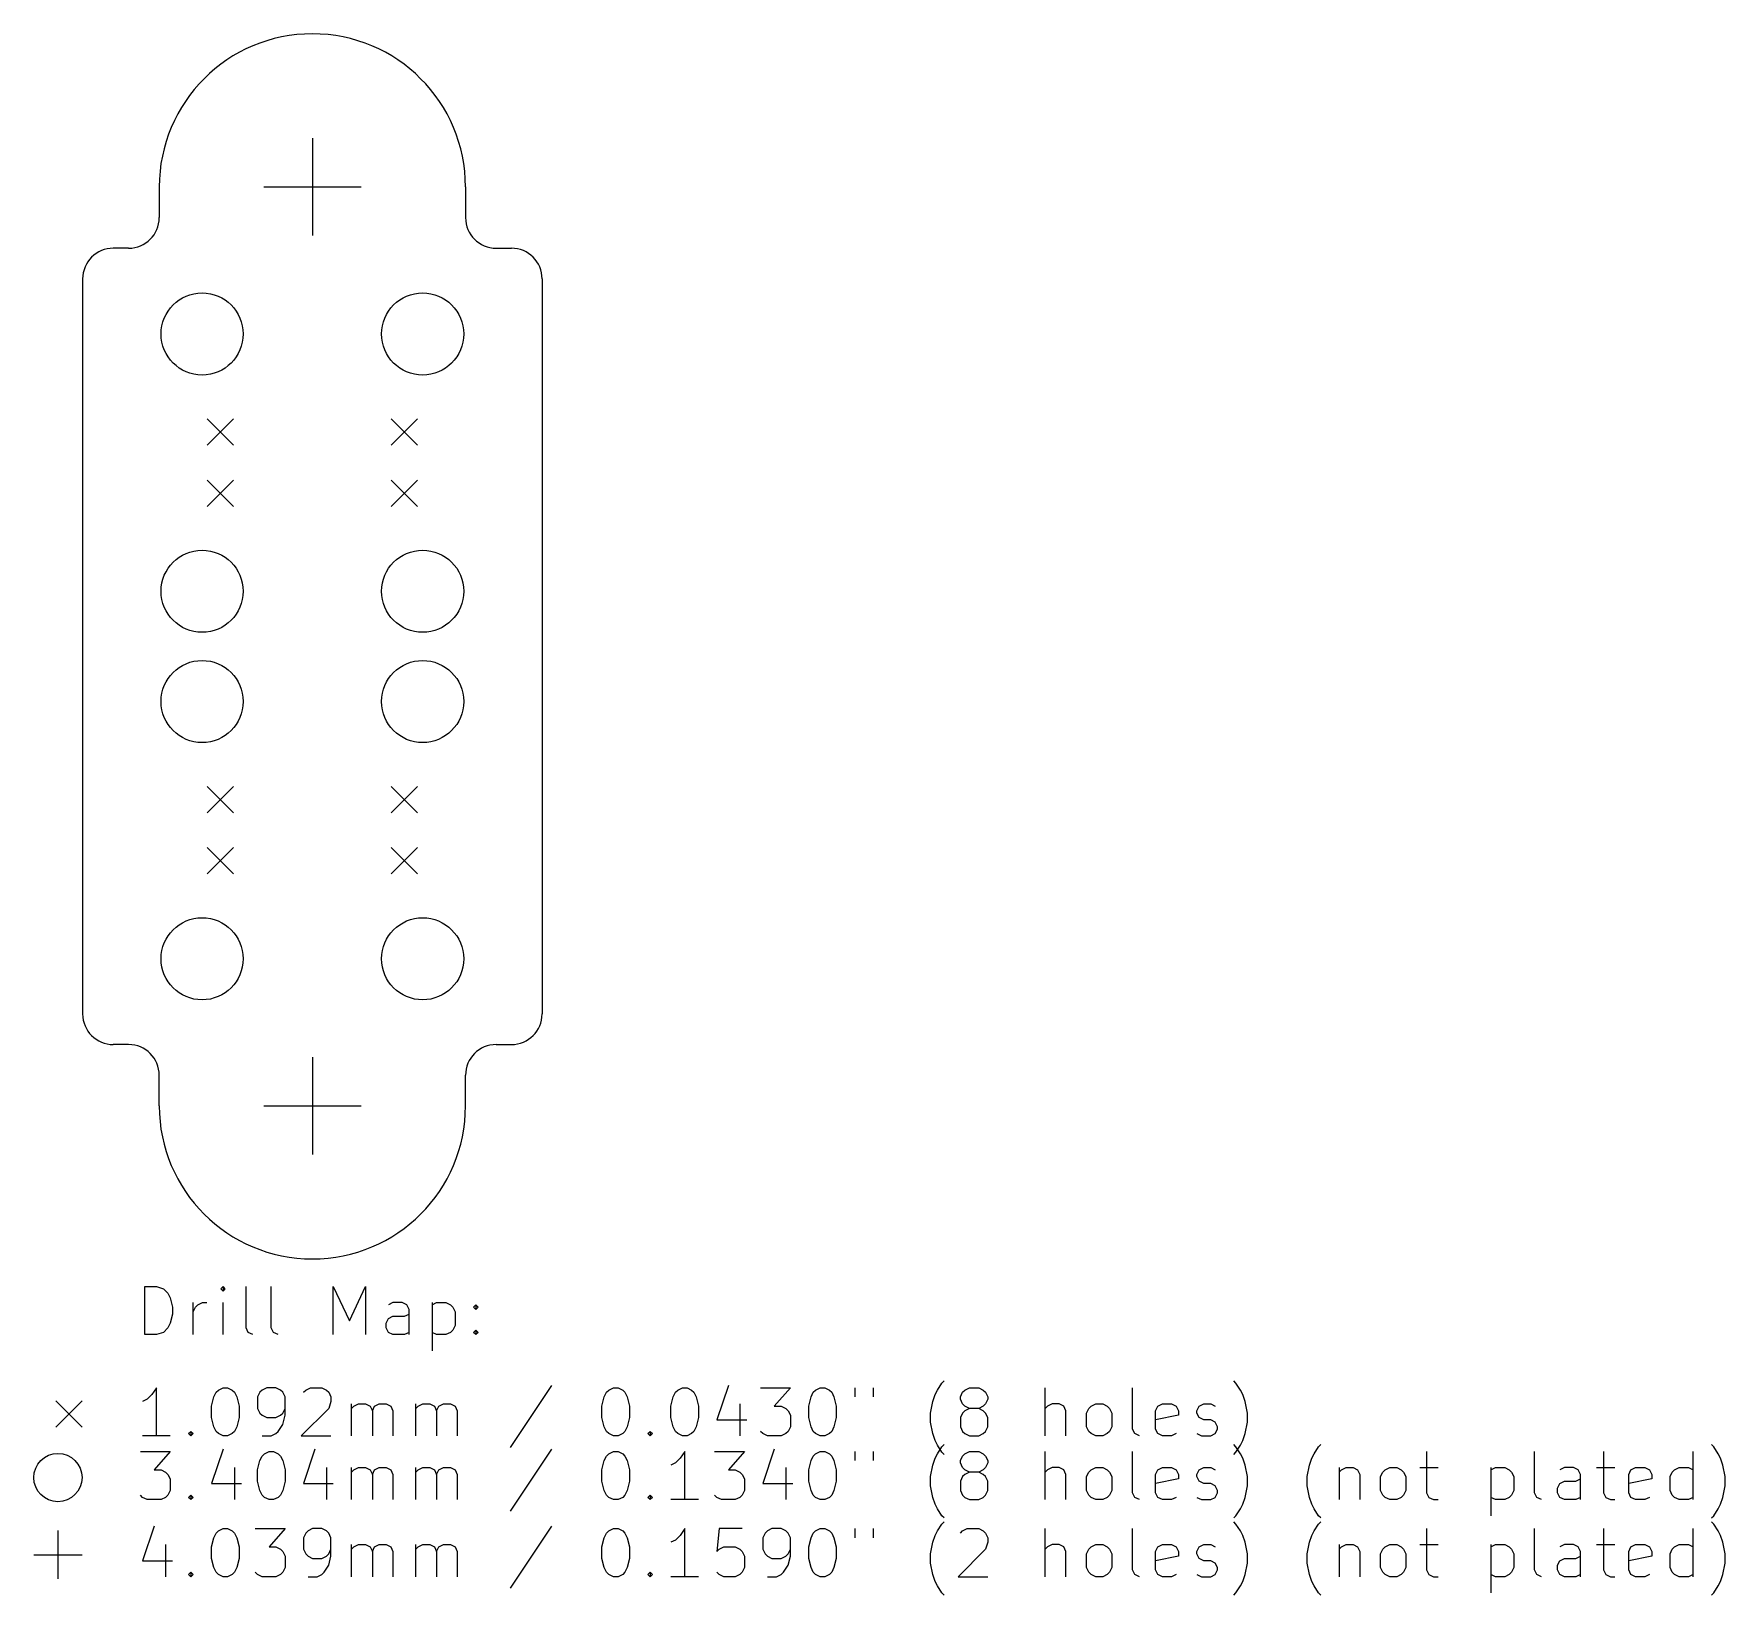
# Model space of a CAD drawing. Extents: x 5.4 to 8.16, y -5 to -2.45.
import ezdxf

# ---------------------------------------------------------------- set-up
doc = ezdxf.new("R2010")
doc.units = 0
doc.header["$MEASUREMENT"] = 0
doc.layers.add('BLACK', color=7, linetype='CONTINUOUS')

msp = doc.modelspace()

# ---------------------------------------------------------------- linework, layer by layer
at = {"layer": 'BLACK', "linetype": 'CONTINUOUS'}
for p, q in [((5.85, -2.6205), (5.85, -2.7795)), ((5.6, -2.7), (5.6, -2.75)), ((5.7705, -2.7), (5.9295, -2.7)), ((6.1, -2.7), (6.1, -2.75)), ((5.55, -2.8), (5.525, -2.8)), ((6.15, -2.8), (6.175, -2.8)), ((5.475, -2.85), (5.475, -4.05)), ((6.225, -2.85), (6.225, -4.05)), ((5.6785, -3.0785), (5.7215, -3.1215)), ((5.7215, -3.0785), (5.6785, -3.1215)), ((5.9785, -3.0785), (6.0215, -3.1215)), ((6.0215, -3.0785), (5.9785, -3.1215)), ((5.6785, -3.1785), (5.7215, -3.2215)), ((5.7215, -3.1785), (5.6785, -3.2215)), ((5.9785, -3.1785), (6.0215, -3.2215)), ((6.0215, -3.1785), (5.9785, -3.2215)), ((5.6785, -3.6785), (5.7215, -3.7215)), ((5.7215, -3.6785), (5.6785, -3.7215)), ((5.9785, -3.6785), (6.0215, -3.7215)), ((6.0215, -3.6785), (5.9785, -3.7215)), ((5.6785, -3.7785), (5.7215, -3.8215)), ((5.7215, -3.7785), (5.6785, -3.8215)), ((5.9785, -3.7785), (6.0215, -3.8215)), ((6.0215, -3.7785), (5.9785, -3.8215)), ((5.55, -4.1), (5.525, -4.1)), ((6.15, -4.1), (6.175, -4.1)), ((5.85, -4.1205), (5.85, -4.2795)), ((5.6, -4.2), (5.6, -4.15)), ((6.1, -4.2), (6.1, -4.15)), ((5.7705, -4.2), (5.9295, -4.2)), ((5.5767, -4.5736), (5.5767, -4.4949)), ((5.5767, -4.4949), (5.5954, -4.4949)), ((5.5954, -4.4949), (5.6067, -4.4986)), ((5.6067, -4.4986), (5.6142, -4.5061)), ((5.7042, -4.4949), (5.7004, -4.4986)), ((5.7004, -4.4986), (5.7042, -4.5024)), ((5.7079, -4.4986), (5.7042, -4.4949)), ((5.7042, -4.4949), (5.7042, -4.5024)), ((5.7042, -4.5024), (5.7079, -4.4986)), ((5.7417, -4.5624), (5.7417, -4.4949)), ((5.7829, -4.5624), (5.7829, -4.4949)), ((5.8841, -4.5736), (5.8841, -4.4949)), ((5.8841, -4.4949), (5.9104, -4.5511)), ((5.9104, -4.5511), (5.9366, -4.4949)), ((5.9366, -4.4949), (5.9366, -4.5736)), ((5.6142, -4.5061), (5.6179, -4.5136)), ((5.6179, -4.5136), (5.6217, -4.5286)), ((5.6554, -4.5736), (5.6554, -4.5211)), ((5.6592, -4.5286), (5.6629, -4.5249)), ((5.6629, -4.5249), (5.6704, -4.5211)), ((5.6704, -4.5211), (5.6779, -4.5211)), ((5.7042, -4.5736), (5.7042, -4.5211)), ((5.9816, -4.5211), (5.9741, -4.5249)), ((5.9966, -4.5211), (5.9816, -4.5211)), ((6.0041, -4.5249), (5.9966, -4.5211)), ((6.0079, -4.5324), (6.0041, -4.5249)), ((6.0454, -4.5211), (6.0454, -4.5999)), ((6.0454, -4.5249), (6.0529, -4.5211)), ((6.0529, -4.5211), (6.0679, -4.5211)), ((6.0679, -4.5211), (6.0754, -4.5249)), ((6.0754, -4.5249), (6.0791, -4.5286)), ((6.1129, -4.5286), (6.1166, -4.5249)), ((6.1166, -4.5249), (6.1204, -4.5286)), ((6.1166, -4.5249), (6.1166, -4.5324)), ((5.6179, -4.5549), (5.6142, -4.5624)), ((5.6217, -4.5399), (5.6179, -4.5549)), ((5.6217, -4.5286), (5.6217, -4.5399)), ((5.6554, -4.5361), (5.6592, -4.5286)), ((5.9704, -4.5549), (5.9741, -4.5474)), ((5.9704, -4.5624), (5.9704, -4.5549)), ((5.9741, -4.5474), (5.9816, -4.5436)), ((5.9816, -4.5436), (6.0004, -4.5436)), ((6.0004, -4.5436), (6.0079, -4.5399)), ((6.0079, -4.5736), (6.0079, -4.5324)), ((6.0791, -4.5286), (6.0829, -4.5361)), ((6.0829, -4.5361), (6.0829, -4.5586)), ((6.1166, -4.5324), (6.1129, -4.5286)), ((6.1204, -4.5286), (6.1166, -4.5324)), ((5.5954, -4.5736), (5.5767, -4.5736)), ((5.6067, -4.5699), (5.5954, -4.5736)), ((5.6142, -4.5624), (5.6067, -4.5699)), ((5.7454, -4.5699), (5.7417, -4.5624)), ((5.7529, -4.5736), (5.7454, -4.5699)), ((5.7867, -4.5699), (5.7829, -4.5624)), ((5.7942, -4.5736), (5.7867, -4.5699)), ((5.9741, -4.5699), (5.9704, -4.5624)), ((5.9816, -4.5736), (5.9741, -4.5699)), ((6.0004, -4.5736), (5.9816, -4.5736)), ((6.0079, -4.5699), (6.0004, -4.5736)), ((6.0529, -4.5736), (6.0454, -4.5699)), ((6.0679, -4.5736), (6.0529, -4.5736)), ((6.0754, -4.5699), (6.0679, -4.5736)), ((6.0791, -4.5661), (6.0754, -4.5699)), ((6.0829, -4.5586), (6.0791, -4.5661)), ((6.1129, -4.5699), (6.1166, -4.5661)), ((6.1166, -4.5736), (6.1129, -4.5699)), ((6.1166, -4.5661), (6.1204, -4.5699)), ((6.1166, -4.5661), (6.1166, -4.5736)), ((6.1204, -4.5699), (6.1166, -4.5736)), ((5.5954, -4.6602), (5.5879, -4.6715)), ((5.5954, -4.739), (5.5954, -4.6602)), ((5.6929, -4.6677), (5.6967, -4.664)), ((5.6967, -4.664), (5.7042, -4.6602)), ((5.7042, -4.6602), (5.7117, -4.6602)), ((5.7117, -4.6602), (5.7192, -4.664)), ((5.7192, -4.664), (5.7229, -4.6677)), ((5.7679, -4.664), (5.7642, -4.6677)), ((5.7754, -4.6602), (5.7679, -4.664)), ((5.7904, -4.6602), (5.7754, -4.6602)), ((5.7979, -4.664), (5.7904, -4.6602)), ((5.8017, -4.6677), (5.7979, -4.664)), ((5.8354, -4.6677), (5.8392, -4.664)), ((5.8392, -4.664), (5.8467, -4.6602)), ((5.8467, -4.6602), (5.8654, -4.6602)), ((5.8654, -4.6602), (5.8729, -4.664)), ((5.8729, -4.664), (5.8766, -4.6677)), ((6.2404, -4.6565), (6.1729, -4.7577)), ((6.3303, -4.6677), (6.3341, -4.664)), ((6.3341, -4.664), (6.3416, -4.6602)), ((6.3416, -4.6602), (6.3491, -4.6602)), ((6.3491, -4.6602), (6.3566, -4.664)), ((6.3566, -4.664), (6.3603, -4.6677)), ((6.4428, -4.6677), (6.4466, -4.664)), ((6.4466, -4.664), (6.4541, -4.6602)), ((6.4541, -4.6602), (6.4616, -4.6602)), ((6.4616, -4.6602), (6.4691, -4.664)), ((6.4691, -4.664), (6.4728, -4.6677)), ((6.5291, -4.6565), (6.5103, -4.7127)), ((6.5816, -4.6602), (6.6303, -4.6602)), ((6.6303, -4.6602), (6.6041, -4.6902)), ((6.6678, -4.6677), (6.6715, -4.664)), ((6.6715, -4.664), (6.679, -4.6602)), ((6.679, -4.6602), (6.6865, -4.6602)), ((6.6865, -4.6602), (6.694, -4.664)), ((6.694, -4.664), (6.6978, -4.6677)), ((6.7353, -4.6602), (6.7353, -4.6752)), ((6.7653, -4.6602), (6.7653, -4.6752)), ((6.8665, -4.6715), (6.8703, -4.664)), ((6.8703, -4.664), (6.8778, -4.6527)), ((6.8778, -4.6527), (6.8815, -4.649)), ((6.9115, -4.6677), (6.9153, -4.664)), ((6.9153, -4.664), (6.9228, -4.6602)), ((6.9228, -4.6602), (6.9378, -4.6602)), ((6.9378, -4.6602), (6.9453, -4.664)), ((6.9453, -4.664), (6.949, -4.6677)), ((7.0465, -4.739), (7.0465, -4.6602)), ((7.189, -4.7277), (7.189, -4.6602)), ((7.3577, -4.6527), (7.354, -4.649)), ((7.3652, -4.664), (7.3577, -4.6527)), ((7.369, -4.6715), (7.3652, -4.664)), ((5.431, -4.6815), (5.474, -4.7245)), ((5.474, -4.6815), (5.431, -4.7245)), ((5.5804, -4.679), (5.5729, -4.6827)), ((5.5879, -4.6715), (5.5804, -4.679)), ((5.6854, -4.6902), (5.6892, -4.6752)), ((5.6854, -4.709), (5.6854, -4.6902)), ((5.6892, -4.6752), (5.6929, -4.6677)), ((5.7229, -4.6677), (5.7267, -4.6752)), ((5.7267, -4.6752), (5.7304, -4.6902)), ((5.7304, -4.6902), (5.7304, -4.709)), ((5.7642, -4.6677), (5.7604, -4.6752)), ((5.7604, -4.6752), (5.7604, -4.694)), ((5.8054, -4.6752), (5.8017, -4.6677)), ((5.8054, -4.7052), (5.8054, -4.6752)), ((5.8766, -4.6677), (5.8804, -4.6752)), ((5.8804, -4.6827), (5.8766, -4.694)), ((5.8804, -4.6752), (5.8804, -4.6827)), ((5.9141, -4.739), (5.9141, -4.6865)), ((5.9141, -4.694), (5.9179, -4.6902)), ((5.9179, -4.6902), (5.9254, -4.6865)), ((5.9254, -4.6865), (5.9366, -4.6865)), ((5.9366, -4.6865), (5.9441, -4.6902)), ((5.9441, -4.6902), (5.9479, -4.6977)), ((5.9479, -4.6977), (5.9516, -4.6902)), ((5.9516, -4.6902), (5.9591, -4.6865)), ((5.9591, -4.6865), (5.9704, -4.6865)), ((5.9704, -4.6865), (5.9779, -4.6902)), ((5.9779, -4.6902), (5.9816, -4.6977)), ((6.0191, -4.739), (6.0191, -4.6865)), ((6.0191, -4.694), (6.0229, -4.6902)), ((6.0229, -4.6902), (6.0304, -4.6865)), ((6.0304, -4.6865), (6.0416, -4.6865)), ((6.0416, -4.6865), (6.0491, -4.6902)), ((6.0491, -4.6902), (6.0529, -4.6977)), ((6.0529, -4.6977), (6.0566, -4.6902)), ((6.0566, -4.6902), (6.0641, -4.6865)), ((6.0641, -4.6865), (6.0754, -4.6865)), ((6.0754, -4.6865), (6.0829, -4.6902)), ((6.0829, -4.6902), (6.0866, -4.6977)), ((6.3228, -4.6902), (6.3266, -4.6752)), ((6.3228, -4.709), (6.3228, -4.6902)), ((6.3266, -4.6752), (6.3303, -4.6677)), ((6.3603, -4.6677), (6.3641, -4.6752)), ((6.3641, -4.6752), (6.3678, -4.6902)), ((6.3678, -4.6902), (6.3678, -4.709)), ((6.4353, -4.6902), (6.4391, -4.6752)), ((6.4353, -4.709), (6.4353, -4.6902)), ((6.4391, -4.6752), (6.4428, -4.6677)), ((6.4728, -4.6677), (6.4766, -4.6752)), ((6.4766, -4.6752), (6.4803, -4.6902)), ((6.4803, -4.6902), (6.4803, -4.709)), ((6.5478, -4.6865), (6.5478, -4.739)), ((6.6041, -4.6902), (6.6153, -4.6902)), ((6.6153, -4.6902), (6.6228, -4.694)), ((6.6603, -4.6902), (6.664, -4.6752)), ((6.6603, -4.709), (6.6603, -4.6902)), ((6.664, -4.6752), (6.6678, -4.6677)), ((6.6978, -4.6677), (6.7015, -4.6752)), ((6.7015, -4.6752), (6.7053, -4.6902)), ((6.7053, -4.6902), (6.7053, -4.709)), ((6.859, -4.7015), (6.8628, -4.6827)), ((6.8628, -4.6827), (6.8665, -4.6715)), ((6.9078, -4.6752), (6.9115, -4.6677)), ((6.9078, -4.679), (6.9078, -4.6752)), ((6.9115, -4.6865), (6.9078, -4.679)), ((6.9153, -4.6902), (6.9115, -4.6865)), ((6.9228, -4.694), (6.9153, -4.6902)), ((6.9453, -4.6902), (6.9378, -4.694)), ((6.949, -4.6865), (6.9453, -4.6902)), ((6.949, -4.6677), (6.9528, -4.6752)), ((6.9528, -4.679), (6.949, -4.6865)), ((6.9528, -4.6752), (6.9528, -4.679)), ((7.0502, -4.6902), (7.0465, -4.694)), ((7.0577, -4.6865), (7.0502, -4.6902)), ((7.069, -4.6865), (7.0577, -4.6865)), ((7.0765, -4.6902), (7.069, -4.6865)), ((7.0802, -4.6977), (7.0765, -4.6902)), ((7.1177, -4.694), (7.1215, -4.6902)), ((7.1215, -4.6902), (7.129, -4.6865)), ((7.129, -4.6865), (7.1402, -4.6865)), ((7.1402, -4.6865), (7.1477, -4.6902)), ((7.1477, -4.6902), (7.1515, -4.694)), ((7.2265, -4.6977), (7.2302, -4.6902)), ((7.2302, -4.6902), (7.2377, -4.6865)), ((7.2377, -4.6865), (7.2527, -4.6865)), ((7.2527, -4.6865), (7.2602, -4.6902)), ((7.2602, -4.6902), (7.264, -4.6977)), ((7.294, -4.6977), (7.2977, -4.6902)), ((7.2977, -4.6902), (7.3052, -4.6865)), ((7.3052, -4.6865), (7.3165, -4.6865)), ((7.3165, -4.6865), (7.324, -4.6902)), ((7.3727, -4.6827), (7.369, -4.6715)), ((7.3765, -4.7015), (7.3727, -4.6827)), ((5.6892, -4.724), (5.6854, -4.709)), ((5.7304, -4.709), (5.7267, -4.724)), ((5.7604, -4.694), (5.7642, -4.7015)), ((5.7642, -4.7015), (5.7679, -4.7052)), ((5.7679, -4.7052), (5.7754, -4.709)), ((5.7754, -4.709), (5.7904, -4.709)), ((5.7904, -4.709), (5.7979, -4.7052)), ((5.7942, -4.7315), (5.8017, -4.7202)), ((5.7979, -4.7052), (5.8017, -4.7015)), ((5.8017, -4.7015), (5.8054, -4.694)), ((5.8017, -4.7202), (5.8054, -4.7052)), ((5.8766, -4.694), (5.8317, -4.739)), ((5.9479, -4.6977), (5.9479, -4.739)), ((5.9816, -4.6977), (5.9816, -4.739)), ((6.0529, -4.6977), (6.0529, -4.739)), ((6.0866, -4.6977), (6.0866, -4.739)), ((6.3266, -4.724), (6.3228, -4.709)), ((6.3678, -4.709), (6.3641, -4.724)), ((6.4391, -4.724), (6.4353, -4.709)), ((6.4803, -4.709), (6.4766, -4.724)), ((6.5103, -4.7127), (6.5591, -4.7127)), ((6.6228, -4.694), (6.6266, -4.6977)), ((6.6266, -4.6977), (6.6303, -4.7052)), ((6.6303, -4.7052), (6.6303, -4.724)), ((6.664, -4.724), (6.6603, -4.709)), ((6.7053, -4.709), (6.7015, -4.724)), ((6.859, -4.7165), (6.859, -4.7015)), ((6.8628, -4.7352), (6.859, -4.7165)), ((6.9115, -4.7015), (6.9078, -4.709)), ((6.9078, -4.709), (6.9078, -4.724)), ((6.9153, -4.6977), (6.9115, -4.7015)), ((6.9228, -4.694), (6.9153, -4.6977)), ((6.9378, -4.694), (6.9228, -4.694)), ((6.9453, -4.6977), (6.9378, -4.694)), ((6.949, -4.7015), (6.9453, -4.6977)), ((6.9528, -4.709), (6.949, -4.7015)), ((6.9528, -4.724), (6.9528, -4.709)), ((7.0802, -4.739), (7.0802, -4.6977)), ((7.114, -4.7015), (7.1177, -4.694)), ((7.114, -4.724), (7.114, -4.7015)), ((7.1515, -4.694), (7.1552, -4.7015)), ((7.1552, -4.7015), (7.1552, -4.724)), ((7.2265, -4.7277), (7.2265, -4.6977)), ((7.264, -4.7052), (7.2265, -4.7127)), ((7.264, -4.6977), (7.264, -4.7052)), ((7.294, -4.7015), (7.294, -4.6977)), ((7.2977, -4.709), (7.294, -4.7015)), ((7.3052, -4.7127), (7.2977, -4.709)), ((7.3165, -4.7127), (7.3052, -4.7127)), ((7.324, -4.7165), (7.3165, -4.7127)), ((7.3277, -4.724), (7.324, -4.7165)), ((7.3727, -4.7352), (7.3765, -4.7165)), ((7.3765, -4.7165), (7.3765, -4.7015)), ((5.6179, -4.739), (5.5729, -4.739)), ((5.6479, -4.7352), (5.6517, -4.7315)), ((5.6517, -4.739), (5.6479, -4.7352)), ((5.6517, -4.7315), (5.6554, -4.7352)), ((5.6517, -4.7315), (5.6517, -4.739)), ((5.6554, -4.7352), (5.6517, -4.739)), ((5.6929, -4.7315), (5.6892, -4.724)), ((5.6967, -4.7352), (5.6929, -4.7315)), ((5.7042, -4.739), (5.6967, -4.7352)), ((5.7117, -4.739), (5.7042, -4.739)), ((5.7192, -4.7352), (5.7117, -4.739)), ((5.7229, -4.7315), (5.7192, -4.7352)), ((5.7267, -4.724), (5.7229, -4.7315)), ((5.7679, -4.739), (5.7829, -4.739)), ((5.7829, -4.739), (5.7904, -4.7352)), ((5.7904, -4.7352), (5.7942, -4.7315)), ((5.8317, -4.739), (5.8804, -4.739)), ((6.3303, -4.7315), (6.3266, -4.724)), ((6.3341, -4.7352), (6.3303, -4.7315)), ((6.3416, -4.739), (6.3341, -4.7352)), ((6.3491, -4.739), (6.3416, -4.739)), ((6.3566, -4.7352), (6.3491, -4.739)), ((6.3603, -4.7315), (6.3566, -4.7352)), ((6.3641, -4.724), (6.3603, -4.7315)), ((6.3978, -4.7352), (6.4016, -4.7315)), ((6.4016, -4.739), (6.3978, -4.7352)), ((6.4016, -4.7315), (6.4053, -4.7352)), ((6.4016, -4.7315), (6.4016, -4.739)), ((6.4053, -4.7352), (6.4016, -4.739)), ((6.4428, -4.7315), (6.4391, -4.724)), ((6.4466, -4.7352), (6.4428, -4.7315)), ((6.4541, -4.739), (6.4466, -4.7352)), ((6.4616, -4.739), (6.4541, -4.739)), ((6.4691, -4.7352), (6.4616, -4.739)), ((6.4728, -4.7315), (6.4691, -4.7352)), ((6.4766, -4.724), (6.4728, -4.7315)), ((6.5853, -4.7352), (6.5816, -4.7315)), ((6.5928, -4.739), (6.5853, -4.7352)), ((6.6153, -4.739), (6.5928, -4.739)), ((6.6228, -4.7352), (6.6153, -4.739)), ((6.6266, -4.7315), (6.6228, -4.7352)), ((6.6303, -4.724), (6.6266, -4.7315)), ((6.6678, -4.7315), (6.664, -4.724)), ((6.6715, -4.7352), (6.6678, -4.7315)), ((6.679, -4.739), (6.6715, -4.7352)), ((6.6865, -4.739), (6.679, -4.739)), ((6.694, -4.7352), (6.6865, -4.739)), ((6.6978, -4.7315), (6.694, -4.7352)), ((6.7015, -4.724), (6.6978, -4.7315)), ((6.8665, -4.7465), (6.8628, -4.7352)), ((6.8703, -4.754), (6.8665, -4.7465)), ((6.9078, -4.724), (6.9115, -4.7315)), ((6.9115, -4.7315), (6.9153, -4.7352)), ((6.9153, -4.7352), (6.9228, -4.739)), ((6.9228, -4.739), (6.9378, -4.739)), ((6.9378, -4.739), (6.9453, -4.7352)), ((6.9453, -4.7352), (6.949, -4.7315)), ((6.949, -4.7315), (6.9528, -4.724)), ((7.1177, -4.7315), (7.114, -4.724)), ((7.1215, -4.7352), (7.1177, -4.7315)), ((7.129, -4.739), (7.1215, -4.7352)), ((7.1402, -4.739), (7.129, -4.739)), ((7.1477, -4.7352), (7.1402, -4.739)), ((7.1515, -4.7315), (7.1477, -4.7352)), ((7.1552, -4.724), (7.1515, -4.7315)), ((7.1927, -4.7352), (7.189, -4.7277)), ((7.2002, -4.739), (7.1927, -4.7352)), ((7.2302, -4.7352), (7.2265, -4.7277)), ((7.2377, -4.739), (7.2302, -4.7352)), ((7.2527, -4.739), (7.2377, -4.739)), ((7.2602, -4.7352), (7.2527, -4.739)), ((7.294, -4.7352), (7.3015, -4.739)), ((7.3015, -4.739), (7.3165, -4.739)), ((7.3165, -4.739), (7.324, -4.7352)), ((7.324, -4.7352), (7.3277, -4.7277)), ((7.3277, -4.7277), (7.3277, -4.724)), ((7.3652, -4.754), (7.369, -4.7465)), ((7.369, -4.7465), (7.3727, -4.7352)), ((5.5692, -4.7642), (5.6179, -4.7642)), ((5.6179, -4.7642), (5.5917, -4.7942)), ((5.7042, -4.7604), (5.6854, -4.8167)), ((5.7642, -4.7792), (5.7679, -4.7717)), ((5.7679, -4.7717), (5.7717, -4.7679)), ((5.7717, -4.7679), (5.7792, -4.7642)), ((5.7792, -4.7642), (5.7867, -4.7642)), ((5.7867, -4.7642), (5.7942, -4.7679)), ((5.7942, -4.7679), (5.7979, -4.7717)), ((5.7979, -4.7717), (5.8017, -4.7792)), ((5.8541, -4.7604), (5.8354, -4.8167)), ((6.2404, -4.7604), (6.1729, -4.8617)), ((6.3266, -4.7792), (6.3303, -4.7717)), ((6.3303, -4.7717), (6.3341, -4.7679)), ((6.3341, -4.7679), (6.3416, -4.7642)), ((6.3416, -4.7642), (6.3491, -4.7642)), ((6.3491, -4.7642), (6.3566, -4.7679)), ((6.3566, -4.7679), (6.3603, -4.7717)), ((6.3603, -4.7717), (6.3641, -4.7792)), ((6.4503, -4.7754), (6.4428, -4.7829)), ((6.4578, -4.7642), (6.4503, -4.7754)), ((6.4578, -4.8429), (6.4578, -4.7642)), ((6.5066, -4.7642), (6.5553, -4.7642)), ((6.5553, -4.7642), (6.5291, -4.7942)), ((6.6041, -4.7604), (6.5853, -4.8167)), ((6.664, -4.7792), (6.6678, -4.7717)), ((6.6678, -4.7717), (6.6715, -4.7679)), ((6.6715, -4.7679), (6.679, -4.7642)), ((6.679, -4.7642), (6.6865, -4.7642)), ((6.6865, -4.7642), (6.694, -4.7679)), ((6.694, -4.7679), (6.6978, -4.7717)), ((6.6978, -4.7717), (6.7015, -4.7792)), ((6.7353, -4.7642), (6.7353, -4.7792)), ((6.7653, -4.7642), (6.7653, -4.7792)), ((6.8628, -4.7867), (6.8665, -4.7754)), ((6.8665, -4.7754), (6.8703, -4.7679)), ((6.8778, -4.7652), (6.8703, -4.754)), ((6.8703, -4.7679), (6.8778, -4.7567)), ((6.8778, -4.7567), (6.8815, -4.7529)), ((6.8815, -4.769), (6.8778, -4.7652)), ((6.9078, -4.7792), (6.9115, -4.7717)), ((6.9115, -4.7717), (6.9153, -4.7679)), ((6.9153, -4.7679), (6.9228, -4.7642)), ((6.9228, -4.7642), (6.9378, -4.7642)), ((6.9378, -4.7642), (6.9453, -4.7679)), ((6.9453, -4.7679), (6.949, -4.7717)), ((6.949, -4.7717), (6.9528, -4.7792)), ((7.0465, -4.8429), (7.0465, -4.7642)), ((7.189, -4.8317), (7.189, -4.7642)), ((7.3577, -4.7567), (7.354, -4.7529)), ((7.354, -4.769), (7.3577, -4.7652)), ((7.3577, -4.7652), (7.3652, -4.754)), ((7.3652, -4.7679), (7.3577, -4.7567)), ((7.369, -4.7754), (7.3652, -4.7679)), ((7.3727, -4.7867), (7.369, -4.7754)), ((7.4777, -4.7867), (7.4814, -4.7754)), ((7.4814, -4.7754), (7.4852, -4.7679)), ((7.4852, -4.7679), (7.4927, -4.7567)), ((7.4927, -4.7567), (7.4964, -4.7529)), ((7.6689, -4.7642), (7.6689, -4.8317)), ((7.8452, -4.8317), (7.8452, -4.7642)), ((7.9576, -4.7642), (7.9576, -4.8317)), ((8.1039, -4.8429), (8.1039, -4.7642)), ((8.1376, -4.7567), (8.1339, -4.7529)), ((8.1451, -4.7679), (8.1376, -4.7567)), ((8.1489, -4.7754), (8.1451, -4.7679)), ((8.1526, -4.7867), (8.1489, -4.7754)), ((5.5917, -4.7942), (5.6029, -4.7942)), ((5.6029, -4.7942), (5.6104, -4.7979)), ((5.6104, -4.7979), (5.6142, -4.8017)), ((5.6142, -4.8017), (5.6179, -4.8092)), ((5.7229, -4.7904), (5.7229, -4.8429)), ((5.7604, -4.7942), (5.7642, -4.7792)), ((5.7604, -4.8129), (5.7604, -4.7942)), ((5.8017, -4.7792), (5.8054, -4.7942)), ((5.8054, -4.7942), (5.8054, -4.8129)), ((5.8729, -4.7904), (5.8729, -4.8429)), ((5.9141, -4.8429), (5.9141, -4.7904)), ((5.9141, -4.7979), (5.9179, -4.7942)), ((5.9179, -4.7942), (5.9254, -4.7904)), ((5.9254, -4.7904), (5.9366, -4.7904)), ((5.9366, -4.7904), (5.9441, -4.7942)), ((5.9441, -4.7942), (5.9479, -4.8017)), ((5.9479, -4.8017), (5.9516, -4.7942)), ((5.9479, -4.8017), (5.9479, -4.8429)), ((5.9516, -4.7942), (5.9591, -4.7904)), ((5.9591, -4.7904), (5.9704, -4.7904)), ((5.9704, -4.7904), (5.9779, -4.7942)), ((5.9779, -4.7942), (5.9816, -4.8017)), ((5.9816, -4.8017), (5.9816, -4.8429)), ((6.0191, -4.8429), (6.0191, -4.7904)), ((6.0191, -4.7979), (6.0229, -4.7942)), ((6.0229, -4.7942), (6.0304, -4.7904)), ((6.0304, -4.7904), (6.0416, -4.7904)), ((6.0416, -4.7904), (6.0491, -4.7942)), ((6.0491, -4.7942), (6.0529, -4.8017)), ((6.0529, -4.8017), (6.0566, -4.7942)), ((6.0529, -4.8017), (6.0529, -4.8429)), ((6.0566, -4.7942), (6.0641, -4.7904)), ((6.0641, -4.7904), (6.0754, -4.7904)), ((6.0754, -4.7904), (6.0829, -4.7942)), ((6.0829, -4.7942), (6.0866, -4.8017)), ((6.0866, -4.8017), (6.0866, -4.8429)), ((6.3228, -4.7942), (6.3266, -4.7792)), ((6.3228, -4.8129), (6.3228, -4.7942)), ((6.3641, -4.7792), (6.3678, -4.7942)), ((6.3678, -4.7942), (6.3678, -4.8129)), ((6.4428, -4.7829), (6.4353, -4.7867)), ((6.5291, -4.7942), (6.5403, -4.7942)), ((6.5403, -4.7942), (6.5478, -4.7979)), ((6.5478, -4.7979), (6.5516, -4.8017)), ((6.5516, -4.8017), (6.5553, -4.8092)), ((6.6228, -4.7904), (6.6228, -4.8429)), ((6.6603, -4.7942), (6.664, -4.7792)), ((6.6603, -4.8129), (6.6603, -4.7942)), ((6.7015, -4.7792), (6.7053, -4.7942)), ((6.7053, -4.7942), (6.7053, -4.8129)), ((6.859, -4.8054), (6.8628, -4.7867)), ((6.9078, -4.7829), (6.9078, -4.7792)), ((6.9115, -4.7904), (6.9078, -4.7829)), ((6.9153, -4.7942), (6.9115, -4.7904)), ((6.9153, -4.8017), (6.9115, -4.8054)), ((6.9228, -4.7979), (6.9153, -4.7942)), ((6.9228, -4.7979), (6.9153, -4.8017)), ((6.9378, -4.7979), (6.9228, -4.7979)), ((6.9453, -4.7942), (6.9378, -4.7979)), ((6.9453, -4.8017), (6.9378, -4.7979)), ((6.949, -4.7904), (6.9453, -4.7942)), ((6.949, -4.8054), (6.9453, -4.8017)), ((6.9528, -4.7829), (6.949, -4.7904)), ((6.9528, -4.7792), (6.9528, -4.7829)), ((7.0502, -4.7942), (7.0465, -4.7979)), ((7.0577, -4.7904), (7.0502, -4.7942)), ((7.069, -4.7904), (7.0577, -4.7904)), ((7.0765, -4.7942), (7.069, -4.7904)), ((7.0802, -4.8017), (7.0765, -4.7942)), ((7.0802, -4.8429), (7.0802, -4.8017)), ((7.114, -4.8054), (7.1177, -4.7979)), ((7.1177, -4.7979), (7.1215, -4.7942)), ((7.1215, -4.7942), (7.129, -4.7904)), ((7.129, -4.7904), (7.1402, -4.7904)), ((7.1402, -4.7904), (7.1477, -4.7942)), ((7.1477, -4.7942), (7.1515, -4.7979)), ((7.1515, -4.7979), (7.1552, -4.8054)), ((7.2265, -4.8017), (7.2302, -4.7942)), ((7.2265, -4.8317), (7.2265, -4.8017)), ((7.2302, -4.7942), (7.2377, -4.7904)), ((7.2377, -4.7904), (7.2527, -4.7904)), ((7.2527, -4.7904), (7.2602, -4.7942)), ((7.2602, -4.7942), (7.264, -4.8017)), ((7.264, -4.8017), (7.264, -4.8092)), ((7.294, -4.8017), (7.2977, -4.7942)), ((7.294, -4.8054), (7.294, -4.8017)), ((7.2977, -4.7942), (7.3052, -4.7904)), ((7.3052, -4.7904), (7.3165, -4.7904)), ((7.3165, -4.7904), (7.324, -4.7942)), ((7.3765, -4.8054), (7.3727, -4.7867)), ((7.4739, -4.8054), (7.4777, -4.7867)), ((7.5264, -4.7904), (7.5264, -4.8429)), ((7.5264, -4.7979), (7.5302, -4.7942)), ((7.5302, -4.7942), (7.5377, -4.7904)), ((7.5377, -4.7904), (7.5489, -4.7904)), ((7.5489, -4.7904), (7.5564, -4.7942)), ((7.5564, -4.7942), (7.5602, -4.8017)), ((7.5602, -4.8017), (7.5602, -4.8429)), ((7.5939, -4.8054), (7.5977, -4.7979)), ((7.5977, -4.7979), (7.6014, -4.7942)), ((7.6014, -4.7942), (7.6089, -4.7904)), ((7.6089, -4.7904), (7.6202, -4.7904)), ((7.6202, -4.7904), (7.6277, -4.7942)), ((7.6277, -4.7942), (7.6314, -4.7979)), ((7.6314, -4.7979), (7.6352, -4.8054)), ((7.6577, -4.7904), (7.6877, -4.7904)), ((7.7739, -4.7904), (7.7739, -4.8692)), ((7.7739, -4.7942), (7.7814, -4.7904)), ((7.7814, -4.7904), (7.7964, -4.7904)), ((7.7964, -4.7904), (7.8039, -4.7942)), ((7.8039, -4.7942), (7.8077, -4.7979)), ((7.8077, -4.7979), (7.8114, -4.8054)), ((7.8939, -4.7904), (7.8864, -4.7942)), ((7.9089, -4.7904), (7.8939, -4.7904)), ((7.9164, -4.7942), (7.9089, -4.7904)), ((7.9201, -4.8017), (7.9164, -4.7942)), ((7.9201, -4.8429), (7.9201, -4.8017)), ((7.9464, -4.7904), (7.9764, -4.7904)), ((7.9989, -4.8017), (8.0026, -4.7942)), ((7.9989, -4.8317), (7.9989, -4.8017)), ((8.0026, -4.7942), (8.0101, -4.7904)), ((8.0101, -4.7904), (8.0251, -4.7904)), ((8.0251, -4.7904), (8.0326, -4.7942)), ((8.0326, -4.7942), (8.0364, -4.8017)), ((8.0364, -4.8017), (8.0364, -4.8092)), ((8.0664, -4.8054), (8.0701, -4.7979)), ((8.0701, -4.7979), (8.0739, -4.7942)), ((8.0739, -4.7942), (8.0814, -4.7904)), ((8.0814, -4.7904), (8.0964, -4.7904)), ((8.0964, -4.7904), (8.1039, -4.7942)), ((8.1564, -4.8054), (8.1526, -4.7867)), ((5.6179, -4.8279), (5.6142, -4.8354)), ((5.6179, -4.8092), (5.6179, -4.8279)), ((5.6854, -4.8167), (5.7342, -4.8167)), ((5.7642, -4.8279), (5.7604, -4.8129)), ((5.7679, -4.8354), (5.7642, -4.8279)), ((5.8017, -4.8279), (5.7979, -4.8354)), ((5.8054, -4.8129), (5.8017, -4.8279)), ((5.8354, -4.8167), (5.8841, -4.8167)), ((6.3266, -4.8279), (6.3228, -4.8129)), ((6.3303, -4.8354), (6.3266, -4.8279)), ((6.3641, -4.8279), (6.3603, -4.8354)), ((6.3678, -4.8129), (6.3641, -4.8279)), ((6.5553, -4.8279), (6.5516, -4.8354)), ((6.5553, -4.8092), (6.5553, -4.8279)), ((6.5853, -4.8167), (6.6341, -4.8167)), ((6.664, -4.8279), (6.6603, -4.8129)), ((6.6678, -4.8354), (6.664, -4.8279)), ((6.7015, -4.8279), (6.6978, -4.8354)), ((6.7053, -4.8129), (6.7015, -4.8279)), ((6.859, -4.8204), (6.859, -4.8054)), ((6.8628, -4.8392), (6.859, -4.8204)), ((6.9115, -4.8054), (6.9078, -4.8129)), ((6.9078, -4.8129), (6.9078, -4.8279)), ((6.9078, -4.8279), (6.9115, -4.8354)), ((6.9528, -4.8129), (6.949, -4.8054)), ((6.949, -4.8354), (6.9528, -4.8279)), ((6.9528, -4.8279), (6.9528, -4.8129)), ((7.114, -4.8279), (7.114, -4.8054)), ((7.1177, -4.8354), (7.114, -4.8279)), ((7.1552, -4.8279), (7.1515, -4.8354)), ((7.1552, -4.8054), (7.1552, -4.8279)), ((7.1927, -4.8392), (7.189, -4.8317)), ((7.264, -4.8092), (7.2265, -4.8167)), ((7.2302, -4.8392), (7.2265, -4.8317)), ((7.2977, -4.8129), (7.294, -4.8054)), ((7.3052, -4.8167), (7.2977, -4.8129)), ((7.3165, -4.8167), (7.3052, -4.8167)), ((7.324, -4.8204), (7.3165, -4.8167)), ((7.3277, -4.8279), (7.324, -4.8204)), ((7.324, -4.8392), (7.3277, -4.8317)), ((7.3277, -4.8317), (7.3277, -4.8279)), ((7.3727, -4.8392), (7.3765, -4.8204)), ((7.3765, -4.8204), (7.3765, -4.8054)), ((7.4739, -4.8204), (7.4739, -4.8054)), ((7.4777, -4.8392), (7.4739, -4.8204)), ((7.5939, -4.8279), (7.5939, -4.8054)), ((7.5977, -4.8354), (7.5939, -4.8279)), ((7.6352, -4.8279), (7.6314, -4.8354)), ((7.6352, -4.8054), (7.6352, -4.8279)), ((7.6689, -4.8317), (7.6727, -4.8392)), ((7.8114, -4.8279), (7.8077, -4.8354)), ((7.8114, -4.8054), (7.8114, -4.8279)), ((7.8489, -4.8392), (7.8452, -4.8317)), ((7.8826, -4.8242), (7.8864, -4.8167)), ((7.8826, -4.8317), (7.8826, -4.8242)), ((7.8864, -4.8392), (7.8826, -4.8317)), ((7.8864, -4.8167), (7.8939, -4.8129)), ((7.8939, -4.8129), (7.9126, -4.8129)), ((7.9126, -4.8129), (7.9201, -4.8092)), ((7.9576, -4.8317), (7.9614, -4.8392)), ((8.0364, -4.8092), (7.9989, -4.8167)), ((8.0026, -4.8392), (7.9989, -4.8317)), ((8.0664, -4.8279), (8.0664, -4.8054)), ((8.0701, -4.8354), (8.0664, -4.8279)), ((8.1526, -4.8392), (8.1564, -4.8204)), ((8.1564, -4.8204), (8.1564, -4.8054)), ((5.5729, -4.8392), (5.5692, -4.8354)), ((5.5804, -4.8429), (5.5729, -4.8392)), ((5.6029, -4.8429), (5.5804, -4.8429)), ((5.6104, -4.8392), (5.6029, -4.8429)), ((5.6142, -4.8354), (5.6104, -4.8392)), ((5.6479, -4.8392), (5.6517, -4.8354)), ((5.6517, -4.8429), (5.6479, -4.8392)), ((5.6517, -4.8354), (5.6554, -4.8392)), ((5.6517, -4.8354), (5.6517, -4.8429)), ((5.6554, -4.8392), (5.6517, -4.8429)), ((5.7717, -4.8392), (5.7679, -4.8354)), ((5.7792, -4.8429), (5.7717, -4.8392)), ((5.7867, -4.8429), (5.7792, -4.8429)), ((5.7942, -4.8392), (5.7867, -4.8429)), ((5.7979, -4.8354), (5.7942, -4.8392)), ((6.3341, -4.8392), (6.3303, -4.8354)), ((6.3416, -4.8429), (6.3341, -4.8392)), ((6.3491, -4.8429), (6.3416, -4.8429)), ((6.3566, -4.8392), (6.3491, -4.8429)), ((6.3603, -4.8354), (6.3566, -4.8392)), ((6.3978, -4.8392), (6.4016, -4.8354)), ((6.4016, -4.8429), (6.3978, -4.8392)), ((6.4016, -4.8354), (6.4053, -4.8392)), ((6.4016, -4.8354), (6.4016, -4.8429)), ((6.4053, -4.8392), (6.4016, -4.8429)), ((6.4803, -4.8429), (6.4353, -4.8429)), ((6.5103, -4.8392), (6.5066, -4.8354)), ((6.5178, -4.8429), (6.5103, -4.8392)), ((6.5403, -4.8429), (6.5178, -4.8429)), ((6.5478, -4.8392), (6.5403, -4.8429)), ((6.5516, -4.8354), (6.5478, -4.8392)), ((6.6715, -4.8392), (6.6678, -4.8354)), ((6.679, -4.8429), (6.6715, -4.8392)), ((6.6865, -4.8429), (6.679, -4.8429)), ((6.694, -4.8392), (6.6865, -4.8429)), ((6.6978, -4.8354), (6.694, -4.8392)), ((6.8665, -4.8504), (6.8628, -4.8392)), ((6.8703, -4.8579), (6.8665, -4.8504)), ((6.8778, -4.8692), (6.8703, -4.8579)), ((6.9115, -4.8354), (6.9153, -4.8392)), ((6.9153, -4.8392), (6.9228, -4.8429)), ((6.9228, -4.8429), (6.9378, -4.8429)), ((6.9378, -4.8429), (6.9453, -4.8392)), ((6.9453, -4.8392), (6.949, -4.8354)), ((7.1215, -4.8392), (7.1177, -4.8354)), ((7.129, -4.8429), (7.1215, -4.8392)), ((7.1402, -4.8429), (7.129, -4.8429)), ((7.1477, -4.8392), (7.1402, -4.8429)), ((7.1515, -4.8354), (7.1477, -4.8392)), ((7.2002, -4.8429), (7.1927, -4.8392)), ((7.2377, -4.8429), (7.2302, -4.8392)), ((7.2527, -4.8429), (7.2377, -4.8429)), ((7.2602, -4.8392), (7.2527, -4.8429)), ((7.294, -4.8392), (7.3015, -4.8429)), ((7.3015, -4.8429), (7.3165, -4.8429)), ((7.3165, -4.8429), (7.324, -4.8392)), ((7.3577, -4.8692), (7.3652, -4.8579)), ((7.3652, -4.8579), (7.369, -4.8504)), ((7.369, -4.8504), (7.3727, -4.8392)), ((7.4814, -4.8504), (7.4777, -4.8392)), ((7.4852, -4.8579), (7.4814, -4.8504)), ((7.4927, -4.8692), (7.4852, -4.8579)), ((7.6014, -4.8392), (7.5977, -4.8354)), ((7.6089, -4.8429), (7.6014, -4.8392)), ((7.6202, -4.8429), (7.6089, -4.8429)), ((7.6277, -4.8392), (7.6202, -4.8429)), ((7.6314, -4.8354), (7.6277, -4.8392)), ((7.6727, -4.8392), (7.6802, -4.8429)), ((7.6802, -4.8429), (7.6877, -4.8429)), ((7.7814, -4.8429), (7.7739, -4.8392)), ((7.7964, -4.8429), (7.7814, -4.8429)), ((7.8039, -4.8392), (7.7964, -4.8429)), ((7.8077, -4.8354), (7.8039, -4.8392)), ((7.8564, -4.8429), (7.8489, -4.8392)), ((7.8939, -4.8429), (7.8864, -4.8392)), ((7.9126, -4.8429), (7.8939, -4.8429)), ((7.9201, -4.8392), (7.9126, -4.8429)), ((7.9614, -4.8392), (7.9689, -4.8429)), ((7.9689, -4.8429), (7.9764, -4.8429)), ((8.0101, -4.8429), (8.0026, -4.8392)), ((8.0251, -4.8429), (8.0101, -4.8429)), ((8.0326, -4.8392), (8.0251, -4.8429)), ((8.0739, -4.8392), (8.0701, -4.8354)), ((8.0814, -4.8429), (8.0739, -4.8392)), ((8.0964, -4.8429), (8.0814, -4.8429)), ((8.1039, -4.8392), (8.0964, -4.8429)), ((8.1376, -4.8692), (8.1451, -4.8579)), ((8.1451, -4.8579), (8.1489, -4.8504)), ((8.1489, -4.8504), (8.1526, -4.8392)), ((5.5917, -4.8864), (5.5729, -4.9426)), ((6.2404, -4.8864), (6.1729, -4.9876)), ((6.8703, -4.8939), (6.8778, -4.8827)), ((6.8815, -4.8729), (6.8778, -4.8692)), ((6.8778, -4.8827), (6.8815, -4.8789)), ((7.354, -4.8729), (7.3577, -4.8692)), ((7.3577, -4.8827), (7.354, -4.8789)), ((7.3652, -4.8939), (7.3577, -4.8827)), ((7.4852, -4.8939), (7.4927, -4.8827)), ((7.4964, -4.8729), (7.4927, -4.8692)), ((7.4927, -4.8827), (7.4964, -4.8789)), ((8.1339, -4.8729), (8.1376, -4.8692)), ((8.1376, -4.8827), (8.1339, -4.8789)), ((8.1451, -4.8939), (8.1376, -4.8827)), ((5.4346, -4.8935), (5.4346, -4.9722)), ((5.6854, -4.9201), (5.6892, -4.9051)), ((5.6892, -4.9051), (5.6929, -4.8977)), ((5.6929, -4.8977), (5.6967, -4.8939)), ((5.6967, -4.8939), (5.7042, -4.8902)), ((5.7042, -4.8902), (5.7117, -4.8902)), ((5.7117, -4.8902), (5.7192, -4.8939)), ((5.7192, -4.8939), (5.7229, -4.8977)), ((5.7229, -4.8977), (5.7267, -4.9051)), ((5.7267, -4.9051), (5.7304, -4.9201)), ((5.7567, -4.8902), (5.8054, -4.8902)), ((5.8054, -4.8902), (5.7792, -4.9201)), ((5.8392, -4.8977), (5.8354, -4.9051)), ((5.8354, -4.9051), (5.8354, -4.9239)), ((5.8429, -4.8939), (5.8392, -4.8977)), ((5.8504, -4.8902), (5.8429, -4.8939)), ((5.8654, -4.8902), (5.8504, -4.8902)), ((5.8729, -4.8939), (5.8654, -4.8902)), ((5.8766, -4.8977), (5.8729, -4.8939)), ((5.8804, -4.9051), (5.8766, -4.8977)), ((5.8804, -4.9351), (5.8804, -4.9051)), ((6.3228, -4.9201), (6.3266, -4.9051)), ((6.3266, -4.9051), (6.3303, -4.8977)), ((6.3303, -4.8977), (6.3341, -4.8939)), ((6.3341, -4.8939), (6.3416, -4.8902)), ((6.3416, -4.8902), (6.3491, -4.8902)), ((6.3491, -4.8902), (6.3566, -4.8939)), ((6.3566, -4.8939), (6.3603, -4.8977)), ((6.3603, -4.8977), (6.3641, -4.9051)), ((6.3641, -4.9051), (6.3678, -4.9201)), ((6.4428, -4.9089), (6.4353, -4.9126)), ((6.4503, -4.9014), (6.4428, -4.9089)), ((6.4578, -4.8902), (6.4503, -4.9014)), ((6.4578, -4.9689), (6.4578, -4.8902)), ((6.5141, -4.8902), (6.5103, -4.9276)), ((6.5516, -4.8902), (6.5141, -4.8902)), ((6.5891, -4.8977), (6.5853, -4.9051)), ((6.5853, -4.9051), (6.5853, -4.9239)), ((6.5928, -4.8939), (6.5891, -4.8977)), ((6.6003, -4.8902), (6.5928, -4.8939)), ((6.6153, -4.8902), (6.6003, -4.8902)), ((6.6228, -4.8939), (6.6153, -4.8902)), ((6.6266, -4.8977), (6.6228, -4.8939)), ((6.6303, -4.9051), (6.6266, -4.8977)), ((6.6303, -4.9351), (6.6303, -4.9051)), ((6.6603, -4.9201), (6.664, -4.9051)), ((6.664, -4.9051), (6.6678, -4.8977)), ((6.6678, -4.8977), (6.6715, -4.8939)), ((6.6715, -4.8939), (6.679, -4.8902)), ((6.679, -4.8902), (6.6865, -4.8902)), ((6.6865, -4.8902), (6.694, -4.8939)), ((6.694, -4.8939), (6.6978, -4.8977)), ((6.6978, -4.8977), (6.7015, -4.9051)), ((6.7015, -4.9051), (6.7053, -4.9201)), ((6.7353, -4.8902), (6.7353, -4.9051)), ((6.7653, -4.8902), (6.7653, -4.9051)), ((6.859, -4.9314), (6.8628, -4.9126)), ((6.8628, -4.9126), (6.8665, -4.9014)), ((6.8665, -4.9014), (6.8703, -4.8939)), ((6.9078, -4.8977), (6.9115, -4.8939)), ((6.9115, -4.8939), (6.919, -4.8902)), ((6.919, -4.8902), (6.9378, -4.8902)), ((6.9378, -4.8902), (6.9453, -4.8939)), ((6.9453, -4.8939), (6.949, -4.8977)), ((6.949, -4.8977), (6.9528, -4.9051)), ((6.9528, -4.9126), (6.949, -4.9239)), ((6.9528, -4.9051), (6.9528, -4.9126)), ((7.0465, -4.9689), (7.0465, -4.8902)), ((7.189, -4.9576), (7.189, -4.8902)), ((7.369, -4.9014), (7.3652, -4.8939)), ((7.3727, -4.9126), (7.369, -4.9014)), ((7.3765, -4.9314), (7.3727, -4.9126)), ((7.4739, -4.9314), (7.4777, -4.9126)), ((7.4777, -4.9126), (7.4814, -4.9014)), ((7.4814, -4.9014), (7.4852, -4.8939)), ((7.6689, -4.8902), (7.6689, -4.9576)), ((7.8452, -4.9576), (7.8452, -4.8902)), ((7.9576, -4.8902), (7.9576, -4.9576)), ((8.1039, -4.9689), (8.1039, -4.8902)), ((8.1489, -4.9014), (8.1451, -4.8939)), ((8.1526, -4.9126), (8.1489, -4.9014)), ((8.1564, -4.9314), (8.1526, -4.9126)), ((5.3953, -4.9329), (5.474, -4.9329)), ((5.6104, -4.9164), (5.6104, -4.9689)), ((5.6854, -4.9389), (5.6854, -4.9201)), ((5.6892, -4.9539), (5.6854, -4.9389)), ((5.7304, -4.9389), (5.7267, -4.9539)), ((5.7304, -4.9201), (5.7304, -4.9389)), ((5.7792, -4.9201), (5.7904, -4.9201)), ((5.7904, -4.9201), (5.7979, -4.9239)), ((5.7979, -4.9239), (5.8017, -4.9276)), ((5.8017, -4.9276), (5.8054, -4.9351)), ((5.8054, -4.9351), (5.8054, -4.9539)), ((5.8354, -4.9239), (5.8392, -4.9314)), ((5.8392, -4.9314), (5.8429, -4.9351)), ((5.8429, -4.9351), (5.8504, -4.9389)), ((5.8504, -4.9389), (5.8654, -4.9389)), ((5.8654, -4.9389), (5.8729, -4.9351)), ((5.8729, -4.9351), (5.8766, -4.9314)), ((5.8766, -4.9314), (5.8804, -4.9239)), ((5.8766, -4.9501), (5.8804, -4.9351)), ((5.9141, -4.9689), (5.9141, -4.9164)), ((5.9141, -4.9239), (5.9179, -4.9201)), ((5.9179, -4.9201), (5.9254, -4.9164)), ((5.9254, -4.9164), (5.9366, -4.9164)), ((5.9366, -4.9164), (5.9441, -4.9201)), ((5.9441, -4.9201), (5.9479, -4.9276)), ((5.9479, -4.9276), (5.9516, -4.9201)), ((5.9479, -4.9276), (5.9479, -4.9689)), ((5.9516, -4.9201), (5.9591, -4.9164)), ((5.9591, -4.9164), (5.9704, -4.9164)), ((5.9704, -4.9164), (5.9779, -4.9201)), ((5.9779, -4.9201), (5.9816, -4.9276)), ((5.9816, -4.9276), (5.9816, -4.9689)), ((6.0191, -4.9689), (6.0191, -4.9164)), ((6.0191, -4.9239), (6.0229, -4.9201)), ((6.0229, -4.9201), (6.0304, -4.9164)), ((6.0304, -4.9164), (6.0416, -4.9164)), ((6.0416, -4.9164), (6.0491, -4.9201)), ((6.0491, -4.9201), (6.0529, -4.9276)), ((6.0529, -4.9276), (6.0566, -4.9201)), ((6.0529, -4.9276), (6.0529, -4.9689)), ((6.0566, -4.9201), (6.0641, -4.9164)), ((6.0641, -4.9164), (6.0754, -4.9164)), ((6.0754, -4.9164), (6.0829, -4.9201)), ((6.0829, -4.9201), (6.0866, -4.9276)), ((6.0866, -4.9276), (6.0866, -4.9689)), ((6.3228, -4.9389), (6.3228, -4.9201)), ((6.3266, -4.9539), (6.3228, -4.9389)), ((6.3678, -4.9389), (6.3641, -4.9539)), ((6.3678, -4.9201), (6.3678, -4.9389)), ((6.5103, -4.9276), (6.5141, -4.9239)), ((6.5141, -4.9239), (6.5216, -4.9201)), ((6.5216, -4.9201), (6.5403, -4.9201)), ((6.5403, -4.9201), (6.5478, -4.9239)), ((6.5478, -4.9239), (6.5516, -4.9276)), ((6.5516, -4.9276), (6.5553, -4.9351)), ((6.5553, -4.9351), (6.5553, -4.9539)), ((6.5853, -4.9239), (6.5891, -4.9314)), ((6.5891, -4.9314), (6.5928, -4.9351)), ((6.5928, -4.9351), (6.6003, -4.9389)), ((6.6003, -4.9389), (6.6153, -4.9389)), ((6.6153, -4.9389), (6.6228, -4.9351)), ((6.6228, -4.9351), (6.6266, -4.9314)), ((6.6266, -4.9314), (6.6303, -4.9239)), ((6.6266, -4.9501), (6.6303, -4.9351)), ((6.6603, -4.9389), (6.6603, -4.9201)), ((6.664, -4.9539), (6.6603, -4.9389)), ((6.7053, -4.9389), (6.7015, -4.9539)), ((6.7053, -4.9201), (6.7053, -4.9389)), ((6.859, -4.9464), (6.859, -4.9314)), ((6.949, -4.9239), (6.904, -4.9689)), ((7.0502, -4.9201), (7.0465, -4.9239)), ((7.0577, -4.9164), (7.0502, -4.9201)), ((7.069, -4.9164), (7.0577, -4.9164)), ((7.0765, -4.9201), (7.069, -4.9164)), ((7.0802, -4.9276), (7.0765, -4.9201)), ((7.0802, -4.9689), (7.0802, -4.9276)), ((7.114, -4.9314), (7.1177, -4.9239)), ((7.114, -4.9539), (7.114, -4.9314)), ((7.1177, -4.9239), (7.1215, -4.9201)), ((7.1215, -4.9201), (7.129, -4.9164)), ((7.129, -4.9164), (7.1402, -4.9164)), ((7.1402, -4.9164), (7.1477, -4.9201)), ((7.1477, -4.9201), (7.1515, -4.9239)), ((7.1515, -4.9239), (7.1552, -4.9314)), ((7.1552, -4.9314), (7.1552, -4.9539)), ((7.2265, -4.9276), (7.2302, -4.9201)), ((7.2265, -4.9576), (7.2265, -4.9276)), ((7.264, -4.9351), (7.2265, -4.9426)), ((7.2302, -4.9201), (7.2377, -4.9164)), ((7.2377, -4.9164), (7.2527, -4.9164)), ((7.2527, -4.9164), (7.2602, -4.9201)), ((7.2602, -4.9201), (7.264, -4.9276)), ((7.264, -4.9276), (7.264, -4.9351)), ((7.294, -4.9276), (7.2977, -4.9201)), ((7.294, -4.9314), (7.294, -4.9276)), ((7.2977, -4.9389), (7.294, -4.9314)), ((7.2977, -4.9201), (7.3052, -4.9164)), ((7.3052, -4.9426), (7.2977, -4.9389)), ((7.3052, -4.9164), (7.3165, -4.9164)), ((7.3165, -4.9164), (7.324, -4.9201)), ((7.3765, -4.9464), (7.3765, -4.9314)), ((7.4739, -4.9464), (7.4739, -4.9314)), ((7.5264, -4.9164), (7.5264, -4.9689)), ((7.5264, -4.9239), (7.5302, -4.9201)), ((7.5302, -4.9201), (7.5377, -4.9164)), ((7.5377, -4.9164), (7.5489, -4.9164)), ((7.5489, -4.9164), (7.5564, -4.9201)), ((7.5564, -4.9201), (7.5602, -4.9276)), ((7.5602, -4.9276), (7.5602, -4.9689)), ((7.5939, -4.9314), (7.5977, -4.9239)), ((7.5939, -4.9539), (7.5939, -4.9314)), ((7.5977, -4.9239), (7.6014, -4.9201)), ((7.6014, -4.9201), (7.6089, -4.9164)), ((7.6089, -4.9164), (7.6202, -4.9164)), ((7.6202, -4.9164), (7.6277, -4.9201)), ((7.6277, -4.9201), (7.6314, -4.9239)), ((7.6314, -4.9239), (7.6352, -4.9314)), ((7.6352, -4.9314), (7.6352, -4.9539)), ((7.6577, -4.9164), (7.6877, -4.9164)), ((7.7739, -4.9164), (7.7739, -4.9951)), ((7.7739, -4.9201), (7.7814, -4.9164)), ((7.7814, -4.9164), (7.7964, -4.9164)), ((7.7964, -4.9164), (7.8039, -4.9201)), ((7.8039, -4.9201), (7.8077, -4.9239)), ((7.8077, -4.9239), (7.8114, -4.9314)), ((7.8114, -4.9314), (7.8114, -4.9539)), ((7.8939, -4.9164), (7.8864, -4.9201)), ((7.8864, -4.9426), (7.8939, -4.9389)), ((7.9089, -4.9164), (7.8939, -4.9164)), ((7.8939, -4.9389), (7.9126, -4.9389)), ((7.9164, -4.9201), (7.9089, -4.9164)), ((7.9126, -4.9389), (7.9201, -4.9351)), ((7.9201, -4.9276), (7.9164, -4.9201)), ((7.9201, -4.9689), (7.9201, -4.9276)), ((7.9464, -4.9164), (7.9764, -4.9164)), ((7.9989, -4.9276), (8.0026, -4.9201)), ((7.9989, -4.9576), (7.9989, -4.9276)), ((8.0364, -4.9351), (7.9989, -4.9426)), ((8.0026, -4.9201), (8.0101, -4.9164)), ((8.0101, -4.9164), (8.0251, -4.9164)), ((8.0251, -4.9164), (8.0326, -4.9201)), ((8.0326, -4.9201), (8.0364, -4.9276)), ((8.0364, -4.9276), (8.0364, -4.9351)), ((8.0664, -4.9314), (8.0701, -4.9239)), ((8.0664, -4.9539), (8.0664, -4.9314)), ((8.0701, -4.9239), (8.0739, -4.9201)), ((8.0739, -4.9201), (8.0814, -4.9164)), ((8.0814, -4.9164), (8.0964, -4.9164)), ((8.0964, -4.9164), (8.1039, -4.9201)), ((8.1564, -4.9464), (8.1564, -4.9314)), ((5.5729, -4.9426), (5.6217, -4.9426)), ((5.6479, -4.9651), (5.6517, -4.9614)), ((5.6517, -4.9689), (5.6479, -4.9651)), ((5.6517, -4.9614), (5.6554, -4.9651)), ((5.6517, -4.9614), (5.6517, -4.9689)), ((5.6554, -4.9651), (5.6517, -4.9689)), ((5.6929, -4.9614), (5.6892, -4.9539)), ((5.6967, -4.9651), (5.6929, -4.9614)), ((5.7042, -4.9689), (5.6967, -4.9651)), ((5.7117, -4.9689), (5.7042, -4.9689)), ((5.7192, -4.9651), (5.7117, -4.9689)), ((5.7229, -4.9614), (5.7192, -4.9651)), ((5.7267, -4.9539), (5.7229, -4.9614)), ((5.7604, -4.9651), (5.7567, -4.9614)), ((5.7679, -4.9689), (5.7604, -4.9651)), ((5.7904, -4.9689), (5.7679, -4.9689)), ((5.7979, -4.9651), (5.7904, -4.9689)), ((5.8017, -4.9614), (5.7979, -4.9651)), ((5.8054, -4.9539), (5.8017, -4.9614)), ((5.8429, -4.9689), (5.8579, -4.9689)), ((5.8579, -4.9689), (5.8654, -4.9651)), ((5.8654, -4.9651), (5.8691, -4.9614)), ((5.8691, -4.9614), (5.8766, -4.9501)), ((6.3303, -4.9614), (6.3266, -4.9539)), ((6.3341, -4.9651), (6.3303, -4.9614)), ((6.3416, -4.9689), (6.3341, -4.9651)), ((6.3491, -4.9689), (6.3416, -4.9689)), ((6.3566, -4.9651), (6.3491, -4.9689)), ((6.3603, -4.9614), (6.3566, -4.9651)), ((6.3641, -4.9539), (6.3603, -4.9614)), ((6.3978, -4.9651), (6.4016, -4.9614)), ((6.4016, -4.9689), (6.3978, -4.9651)), ((6.4016, -4.9614), (6.4053, -4.9651)), ((6.4016, -4.9614), (6.4016, -4.9689)), ((6.4053, -4.9651), (6.4016, -4.9689)), ((6.4803, -4.9689), (6.4353, -4.9689)), ((6.5141, -4.9651), (6.5103, -4.9614)), ((6.5216, -4.9689), (6.5141, -4.9651)), ((6.5403, -4.9689), (6.5216, -4.9689)), ((6.5478, -4.9651), (6.5403, -4.9689)), ((6.5516, -4.9614), (6.5478, -4.9651)), ((6.5553, -4.9539), (6.5516, -4.9614)), ((6.5928, -4.9689), (6.6078, -4.9689)), ((6.6078, -4.9689), (6.6153, -4.9651)), ((6.6153, -4.9651), (6.6191, -4.9614)), ((6.6191, -4.9614), (6.6266, -4.9501)), ((6.6678, -4.9614), (6.664, -4.9539)), ((6.6715, -4.9651), (6.6678, -4.9614)), ((6.679, -4.9689), (6.6715, -4.9651)), ((6.6865, -4.9689), (6.679, -4.9689)), ((6.694, -4.9651), (6.6865, -4.9689)), ((6.6978, -4.9614), (6.694, -4.9651)), ((6.7015, -4.9539), (6.6978, -4.9614)), ((6.8628, -4.9651), (6.859, -4.9464)), ((6.8665, -4.9764), (6.8628, -4.9651)), ((6.904, -4.9689), (6.9528, -4.9689)), ((7.1177, -4.9614), (7.114, -4.9539)), ((7.1215, -4.9651), (7.1177, -4.9614)), ((7.129, -4.9689), (7.1215, -4.9651)), ((7.1402, -4.9689), (7.129, -4.9689)), ((7.1477, -4.9651), (7.1402, -4.9689)), ((7.1515, -4.9614), (7.1477, -4.9651)), ((7.1552, -4.9539), (7.1515, -4.9614)), ((7.1927, -4.9651), (7.189, -4.9576)), ((7.2002, -4.9689), (7.1927, -4.9651)), ((7.2302, -4.9651), (7.2265, -4.9576)), ((7.2377, -4.9689), (7.2302, -4.9651)), ((7.2527, -4.9689), (7.2377, -4.9689)), ((7.2602, -4.9651), (7.2527, -4.9689)), ((7.294, -4.9651), (7.3015, -4.9689)), ((7.3015, -4.9689), (7.3165, -4.9689)), ((7.3165, -4.9426), (7.3052, -4.9426)), ((7.324, -4.9464), (7.3165, -4.9426)), ((7.3165, -4.9689), (7.324, -4.9651)), ((7.3277, -4.9539), (7.324, -4.9464)), ((7.324, -4.9651), (7.3277, -4.9576)), ((7.3277, -4.9576), (7.3277, -4.9539)), ((7.369, -4.9764), (7.3727, -4.9651)), ((7.3727, -4.9651), (7.3765, -4.9464)), ((7.4777, -4.9651), (7.4739, -4.9464)), ((7.4814, -4.9764), (7.4777, -4.9651)), ((7.5977, -4.9614), (7.5939, -4.9539)), ((7.6014, -4.9651), (7.5977, -4.9614)), ((7.6089, -4.9689), (7.6014, -4.9651)), ((7.6202, -4.9689), (7.6089, -4.9689)), ((7.6277, -4.9651), (7.6202, -4.9689)), ((7.6314, -4.9614), (7.6277, -4.9651)), ((7.6352, -4.9539), (7.6314, -4.9614)), ((7.6689, -4.9576), (7.6727, -4.9651)), ((7.6727, -4.9651), (7.6802, -4.9689)), ((7.6802, -4.9689), (7.6877, -4.9689)), ((7.7814, -4.9689), (7.7739, -4.9651)), ((7.7964, -4.9689), (7.7814, -4.9689)), ((7.8039, -4.9651), (7.7964, -4.9689)), ((7.8077, -4.9614), (7.8039, -4.9651)), ((7.8114, -4.9539), (7.8077, -4.9614)), ((7.8489, -4.9651), (7.8452, -4.9576)), ((7.8564, -4.9689), (7.8489, -4.9651)), ((7.8826, -4.9501), (7.8864, -4.9426)), ((7.8826, -4.9576), (7.8826, -4.9501)), ((7.8864, -4.9651), (7.8826, -4.9576)), ((7.8939, -4.9689), (7.8864, -4.9651)), ((7.9126, -4.9689), (7.8939, -4.9689)), ((7.9201, -4.9651), (7.9126, -4.9689)), ((7.9576, -4.9576), (7.9614, -4.9651)), ((7.9614, -4.9651), (7.9689, -4.9689)), ((7.9689, -4.9689), (7.9764, -4.9689)), ((8.0026, -4.9651), (7.9989, -4.9576)), ((8.0101, -4.9689), (8.0026, -4.9651)), ((8.0251, -4.9689), (8.0101, -4.9689)), ((8.0326, -4.9651), (8.0251, -4.9689)), ((8.0701, -4.9614), (8.0664, -4.9539)), ((8.0739, -4.9651), (8.0701, -4.9614)), ((8.0814, -4.9689), (8.0739, -4.9651)), ((8.0964, -4.9689), (8.0814, -4.9689)), ((8.1039, -4.9651), (8.0964, -4.9689)), ((8.1489, -4.9764), (8.1526, -4.9651)), ((8.1526, -4.9651), (8.1564, -4.9464)), ((6.8703, -4.9839), (6.8665, -4.9764)), ((6.8778, -4.9951), (6.8703, -4.9839)), ((6.8815, -4.9989), (6.8778, -4.9951)), ((7.354, -4.9989), (7.3577, -4.9951)), ((7.3577, -4.9951), (7.3652, -4.9839)), ((7.3652, -4.9839), (7.369, -4.9764)), ((7.4852, -4.9839), (7.4814, -4.9764)), ((7.4927, -4.9951), (7.4852, -4.9839)), ((7.4964, -4.9989), (7.4927, -4.9951)), ((8.1339, -4.9989), (8.1376, -4.9951)), ((8.1376, -4.9951), (8.1451, -4.9839)), ((8.1451, -4.9839), (8.1489, -4.9764))]:
    msp.add_line(p, q, dxfattribs=at)
at = {"layer": 'BLACK'}
for centre, radius in [((5.67, -2.94), 0.067), ((6.03, -2.94), 0.067), ((5.67, -3.36), 0.067), ((6.03, -3.36), 0.067), ((5.67, -3.54), 0.067), ((6.03, -3.54), 0.067), ((5.67, -3.96), 0.067), ((6.03, -3.96), 0.067), ((5.4346, -4.8069), 0.0394)]:
    msp.add_circle(centre, radius, dxfattribs=at)
for centre, radius, start, end in [((5.85, -2.7), 0.25, 0, 180), ((5.55, -2.75), 0.05, -90, 0), ((6.15, -2.75), 0.05, -180, -90), ((5.525, -2.85), 0.05, 90, 180), ((6.175, -2.85), 0.05, 0, 90), ((5.525, -4.05), 0.05, -180, -90), ((6.175, -4.05), 0.05, -90, 0), ((5.55, -4.15), 0.05, 0, 90), ((6.15, -4.15), 0.05, 90, 180), ((5.85, -4.2), 0.25, -180, 0)]:
    msp.add_arc(centre, radius, start, end, dxfattribs=at)

doc.saveas('drawing.dxf')
